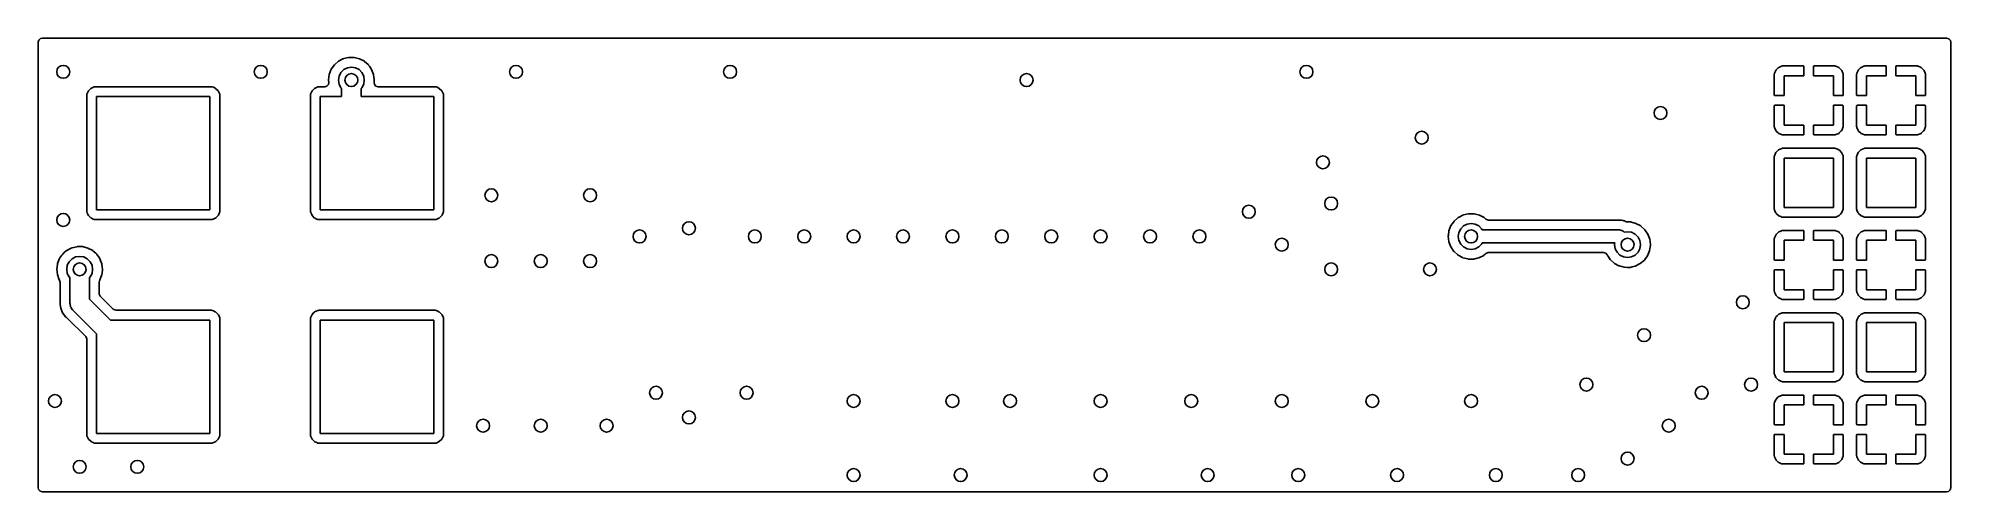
# Model space of a CAD drawing. Extents: x 0.02 to 2.34, y 0.02 to 0.57.
import ezdxf

# ---------------------------------------------------------------- set-up
doc = ezdxf.new("R2010")
doc.units = 0
doc.header["$MEASUREMENT"] = 0
doc.layers.add('BLACK', color=7, linetype='CONTINUOUS')

msp = doc.modelspace()

# ---------------------------------------------------------------- linework, layer by layer
at = {"layer": 'BLACK', "linetype": 'CONTINUOUS'}
for p, q in [((0.0197, 0.5659), (0.0205, 0.5686)), ((0.0197, 0.0247), (0.0197, 0.5659)), ((0.0205, 0.5686), (0.0226, 0.5704)), ((0.0226, 0.5704), (0.0247, 0.5708)), ((0.0247, 0.5708), (2.3375, 0.5708)), ((2.3375, 0.5708), (2.3402, 0.5701)), ((2.3402, 0.5701), (2.342, 0.5679)), ((2.342, 0.5679), (2.3425, 0.5659)), ((2.3425, 0.5659), (2.3425, 0.0247)), ((0.3794, 0.5386), (0.3755, 0.5331)), ((0.3844, 0.543), (0.3794, 0.5386)), ((0.3898, 0.5458), (0.3844, 0.543)), ((0.3901, 0.5459), (0.3898, 0.5458)), ((0.3903, 0.546), (0.3901, 0.5459)), ((0.3901, 0.5459), (0.3901, 0.5459)), ((0.3909, 0.5462), (0.3903, 0.546)), ((0.3907, 0.5327), (0.3951, 0.535)), ((0.3965, 0.5475), (0.3909, 0.5462)), ((0.3951, 0.535), (0.4, 0.5357)), ((0.3968, 0.5476), (0.3965, 0.5475)), ((0.3965, 0.5475), (0.3965, 0.5475)), ((0.4001, 0.5476), (0.3968, 0.5476)), ((0.4, 0.5357), (0.4049, 0.535)), ((0.4032, 0.5476), (0.4001, 0.5476)), ((0.4035, 0.5476), (0.4032, 0.5476)), ((0.4032, 0.5476), (0.4032, 0.5476)), ((0.41, 0.5459), (0.4035, 0.5476)), ((0.4049, 0.535), (0.4093, 0.5327)), ((0.4159, 0.5428), (0.41, 0.5459)), ((0.4161, 0.5426), (0.4159, 0.5428)), ((0.4204, 0.5388), (0.4161, 0.5426)), ((0.4161, 0.5426), (0.4161, 0.5426)), ((0.4208, 0.5384), (0.4204, 0.5388)), ((0.421, 0.5381), (0.4208, 0.5384)), ((0.4219, 0.5368), (0.421, 0.5381)), ((0.421, 0.5381), (0.421, 0.5381)), ((0.4246, 0.5329), (0.4219, 0.5368)), ((2.1329, 0.5349), (2.1304, 0.5324)), ((2.1336, 0.5354), (2.1329, 0.5349)), ((2.1369, 0.5368), (2.1336, 0.5354)), ((2.1376, 0.537), (2.1369, 0.5368)), ((2.1381, 0.5371), (2.1376, 0.537)), ((2.1384, 0.5371), (2.1381, 0.5371)), ((2.1636, 0.5371), (2.1384, 0.5371)), ((2.1639, 0.537), (2.1636, 0.5371)), ((2.1641, 0.5364), (2.1639, 0.537)), ((2.1639, 0.537), (2.1639, 0.537)), ((2.1641, 0.5253), (2.1641, 0.5364)), ((2.176, 0.5369), (2.1759, 0.5366)), ((2.1759, 0.5366), (2.1759, 0.5253)), ((2.1766, 0.5371), (2.176, 0.5369)), ((2.176, 0.5369), (2.176, 0.5369)), ((2.2016, 0.5371), (2.1766, 0.5371)), ((2.2019, 0.5371), (2.2016, 0.5371)), ((2.2024, 0.537), (2.2019, 0.5371)), ((2.2031, 0.5368), (2.2024, 0.537)), ((2.2064, 0.5354), (2.2031, 0.5368)), ((2.2071, 0.5349), (2.2064, 0.5354)), ((2.2096, 0.5324), (2.2071, 0.5349)), ((2.2329, 0.5349), (2.2304, 0.5324)), ((2.2336, 0.5354), (2.2329, 0.5349)), ((2.2369, 0.5368), (2.2336, 0.5354)), ((2.2376, 0.537), (2.2369, 0.5368)), ((2.2381, 0.5371), (2.2376, 0.537)), ((2.2384, 0.5371), (2.2381, 0.5371)), ((2.2636, 0.5371), (2.2384, 0.5371)), ((2.2639, 0.537), (2.2636, 0.5371)), ((2.2641, 0.5364), (2.2639, 0.537)), ((2.2639, 0.537), (2.2639, 0.537)), ((2.2641, 0.5253), (2.2641, 0.5364)), ((2.276, 0.5369), (2.2759, 0.5366)), ((2.2759, 0.5366), (2.2759, 0.5253)), ((2.2766, 0.5371), (2.276, 0.5369)), ((2.276, 0.5369), (2.276, 0.5369)), ((2.3016, 0.5371), (2.2766, 0.5371)), ((2.3019, 0.5371), (2.3016, 0.5371)), ((2.3024, 0.537), (2.3019, 0.5371)), ((2.3031, 0.5368), (2.3024, 0.537)), ((2.3064, 0.5354), (2.3031, 0.5368)), ((2.3071, 0.5349), (2.3064, 0.5354)), ((2.3096, 0.5324), (2.3071, 0.5349)), ((0.0878, 0.5117), (0.0837, 0.5099)), ((0.0884, 0.5118), (0.0878, 0.5117)), ((0.0886, 0.5118), (0.0884, 0.5118)), ((0.0888, 0.5118), (0.0886, 0.5118)), ((0.0886, 0.5118), (0.0886, 0.5118)), ((0.2301, 0.5118), (0.0888, 0.5118)), ((0.2311, 0.5117), (0.2301, 0.5118)), ((0.2324, 0.5112), (0.2311, 0.5117)), ((0.2347, 0.5101), (0.2324, 0.5112)), ((0.3594, 0.5117), (0.3554, 0.5099)), ((0.36, 0.5118), (0.3594, 0.5117)), ((0.3603, 0.5118), (0.36, 0.5118)), ((0.3604, 0.5118), (0.3603, 0.5118)), ((0.3603, 0.5118), (0.3603, 0.5118)), ((0.3676, 0.5118), (0.3604, 0.5118)), ((0.3702, 0.5125), (0.3676, 0.5118)), ((0.3721, 0.5146), (0.3702, 0.5125)), ((0.3725, 0.5173), (0.3721, 0.5146)), ((0.3731, 0.5269), (0.3722, 0.5203)), ((0.3722, 0.5203), (0.3723, 0.5193)), ((0.3723, 0.5193), (0.3725, 0.5173)), ((0.3755, 0.5331), (0.3731, 0.5269)), ((0.3843, 0.52), (0.385, 0.5249)), ((0.385, 0.5151), (0.3843, 0.52)), ((0.385, 0.5249), (0.3873, 0.5293)), ((0.3873, 0.5107), (0.385, 0.5151)), ((0.3873, 0.5293), (0.3907, 0.5327)), ((0.4093, 0.5327), (0.4127, 0.5293)), ((0.4127, 0.5293), (0.415, 0.5249)), ((0.415, 0.5151), (0.4127, 0.5107)), ((0.415, 0.5249), (0.4157, 0.52)), ((0.4157, 0.52), (0.415, 0.5151)), ((0.427, 0.5266), (0.4246, 0.5329)), ((0.427, 0.5263), (0.427, 0.5266)), ((0.4277, 0.5206), (0.427, 0.5263)), ((0.4275, 0.5175), (0.4278, 0.5193)), ((0.4279, 0.5147), (0.4275, 0.5175)), ((0.4278, 0.52), (0.4277, 0.5206)), ((0.4278, 0.5194), (0.4278, 0.52)), ((0.4278, 0.5193), (0.4278, 0.5194)), ((0.4278, 0.5193), (0.4278, 0.5193)), ((0.4297, 0.5126), (0.4279, 0.5147)), ((0.4324, 0.5118), (0.4297, 0.5126)), ((0.5018, 0.5118), (0.4324, 0.5118)), ((0.5028, 0.5117), (0.5018, 0.5118)), ((0.504, 0.5112), (0.5028, 0.5117)), ((0.5064, 0.5101), (0.504, 0.5112)), ((2.1283, 0.5277), (2.1282, 0.5272)), ((2.1282, 0.5272), (2.1282, 0.5269)), ((2.1282, 0.5269), (2.1282, 0.5019)), ((2.1285, 0.5284), (2.1283, 0.5277)), ((2.1299, 0.5316), (2.1285, 0.5284)), ((2.1304, 0.5324), (2.1299, 0.5316)), ((2.14, 0.5012), (2.14, 0.5253)), ((2.14, 0.5253), (2.1641, 0.5253)), ((2.1759, 0.5253), (2.2, 0.5253)), ((2.2, 0.5253), (2.2, 0.5012)), ((2.2101, 0.5317), (2.2096, 0.5324)), ((2.2115, 0.5284), (2.2101, 0.5317)), ((2.2117, 0.5277), (2.2115, 0.5284)), ((2.2118, 0.5272), (2.2117, 0.5277)), ((2.2118, 0.5269), (2.2118, 0.5272)), ((2.2118, 0.5017), (2.2118, 0.5269)), ((2.2283, 0.5277), (2.2282, 0.5272)), ((2.2282, 0.5272), (2.2282, 0.5269)), ((2.2282, 0.5269), (2.2282, 0.5019)), ((2.2285, 0.5284), (2.2283, 0.5277)), ((2.2299, 0.5316), (2.2285, 0.5284)), ((2.2304, 0.5324), (2.2299, 0.5316)), ((2.24, 0.5012), (2.24, 0.5253)), ((2.24, 0.5253), (2.2641, 0.5253)), ((2.2759, 0.5253), (2.3, 0.5253)), ((2.3, 0.5253), (2.3, 0.5012)), ((2.3101, 0.5317), (2.3096, 0.5324)), ((2.3115, 0.5284), (2.3101, 0.5317)), ((2.3117, 0.5277), (2.3115, 0.5284)), ((2.3118, 0.5272), (2.3117, 0.5277)), ((2.3118, 0.5269), (2.3118, 0.5272)), ((2.3118, 0.5017), (2.3118, 0.5269)), ((0.0788, 0.5028), (0.0787, 0.5018)), ((0.0787, 0.5018), (0.0787, 0.3604)), ((0.0806, 0.5068), (0.0788, 0.5028)), ((0.0837, 0.5099), (0.0806, 0.5068)), ((0.0906, 0.3622), (0.0906, 0.5)), ((0.0906, 0.5), (0.2283, 0.5)), ((0.2283, 0.5), (0.2283, 0.3622)), ((0.2351, 0.5099), (0.2347, 0.5101)), ((0.2347, 0.5101), (0.2347, 0.5101)), ((0.2383, 0.5068), (0.2351, 0.5099)), ((0.2401, 0.5028), (0.2383, 0.5068)), ((0.2402, 0.5018), (0.2401, 0.5028)), ((0.2402, 0.3604), (0.2402, 0.5018)), ((0.3505, 0.5028), (0.3504, 0.5018)), ((0.3504, 0.5018), (0.3504, 0.3604)), ((0.3523, 0.5068), (0.3505, 0.5028)), ((0.3554, 0.5099), (0.3523, 0.5068)), ((0.3622, 0.3622), (0.3622, 0.5)), ((0.3622, 0.5), (0.3882, 0.5)), ((0.3882, 0.5098), (0.3873, 0.5107)), ((0.3882, 0.5), (0.3882, 0.5098)), ((0.4127, 0.5107), (0.4118, 0.5098)), ((0.4118, 0.5098), (0.4118, 0.5)), ((0.4118, 0.5), (0.5, 0.5)), ((0.5, 0.5), (0.5, 0.3622)), ((0.5068, 0.5099), (0.5064, 0.5101)), ((0.5064, 0.5101), (0.5064, 0.5101)), ((0.5099, 0.5068), (0.5068, 0.5099)), ((0.5117, 0.5028), (0.5099, 0.5068)), ((0.5118, 0.5019), (0.5117, 0.5028)), ((0.5118, 0.5018), (0.5118, 0.5019)), ((0.5118, 0.3604), (0.5118, 0.5018)), ((2.1282, 0.5019), (2.1284, 0.5013)), ((2.1283, 0.4892), (2.1282, 0.4891)), ((2.1282, 0.4891), (2.1282, 0.4888)), ((2.1282, 0.4888), (2.1282, 0.4637)), ((2.1289, 0.4894), (2.1283, 0.4892)), ((2.1284, 0.5013), (2.1284, 0.5012)), ((2.1284, 0.5012), (2.1287, 0.5012)), ((2.1287, 0.5012), (2.14, 0.5012)), ((2.14, 0.4894), (2.1289, 0.4894)), ((2.14, 0.4653), (2.14, 0.4894)), ((2.2, 0.5012), (2.2111, 0.5012)), ((2.2113, 0.4894), (2.2, 0.4894)), ((2.2, 0.4894), (2.2, 0.4653)), ((2.2111, 0.5012), (2.2117, 0.5014)), ((2.2116, 0.4893), (2.2113, 0.4894)), ((2.2118, 0.4887), (2.2116, 0.4893)), ((2.2116, 0.4893), (2.2116, 0.4893)), ((2.2117, 0.5014), (2.2118, 0.5017)), ((2.2117, 0.5014), (2.2117, 0.5014)), ((2.2118, 0.4637), (2.2118, 0.4887)), ((2.2282, 0.5019), (2.2284, 0.5013)), ((2.2283, 0.4891), (2.2282, 0.4888)), ((2.2282, 0.4888), (2.2282, 0.4637)), ((2.2289, 0.4894), (2.2283, 0.4892)), ((2.2283, 0.4892), (2.2283, 0.4891)), ((2.2284, 0.5013), (2.2284, 0.5012)), ((2.2284, 0.5012), (2.2287, 0.5012)), ((2.2287, 0.5012), (2.24, 0.5012)), ((2.24, 0.4894), (2.2289, 0.4894)), ((2.24, 0.4653), (2.24, 0.4894)), ((2.3, 0.5012), (2.3111, 0.5012)), ((2.3113, 0.4894), (2.3, 0.4894)), ((2.3, 0.4894), (2.3, 0.4653)), ((2.3111, 0.5012), (2.3117, 0.5014)), ((2.3116, 0.4893), (2.3113, 0.4894)), ((2.3118, 0.4887), (2.3116, 0.4893)), ((2.3116, 0.4893), (2.3116, 0.4893)), ((2.3117, 0.5014), (2.3118, 0.5017)), ((2.3117, 0.5014), (2.3117, 0.5014)), ((2.3118, 0.4637), (2.3118, 0.4887)), ((2.1641, 0.4653), (2.14, 0.4653)), ((2.1641, 0.454), (2.1641, 0.4653)), ((2.2, 0.4653), (2.1759, 0.4653)), ((2.1759, 0.4653), (2.1759, 0.4542)), ((2.2641, 0.4653), (2.24, 0.4653)), ((2.2641, 0.454), (2.2641, 0.4653)), ((2.3, 0.4653), (2.2759, 0.4653)), ((2.2759, 0.4653), (2.2759, 0.4542)), ((2.1282, 0.4637), (2.1282, 0.4634)), ((2.1282, 0.4634), (2.1283, 0.4629)), ((2.1283, 0.4629), (2.1285, 0.4622)), ((2.1285, 0.4622), (2.1299, 0.4589)), ((2.1299, 0.4589), (2.1304, 0.4581)), ((2.1304, 0.4581), (2.1329, 0.4557)), ((2.1329, 0.4557), (2.1336, 0.4552)), ((2.1336, 0.4552), (2.1369, 0.4537)), ((2.1369, 0.4537), (2.1376, 0.4535)), ((2.1376, 0.4535), (2.1381, 0.4535)), ((2.1381, 0.4535), (2.1384, 0.4535)), ((2.1384, 0.4535), (2.1634, 0.4535)), ((2.1634, 0.4535), (2.164, 0.4536)), ((2.164, 0.4537), (2.1641, 0.454)), ((2.164, 0.4536), (2.164, 0.4537)), ((2.1759, 0.4542), (2.1761, 0.4536)), ((2.1761, 0.4536), (2.1761, 0.4535)), ((2.1761, 0.4535), (2.1764, 0.4535)), ((2.1764, 0.4535), (2.2016, 0.4535)), ((2.2016, 0.4535), (2.2019, 0.4535)), ((2.2019, 0.4535), (2.2024, 0.4535)), ((2.2024, 0.4535), (2.2031, 0.4537)), ((2.2031, 0.4537), (2.2064, 0.4552)), ((2.2064, 0.4552), (2.2071, 0.4557)), ((2.2071, 0.4557), (2.2096, 0.4582)), ((2.2096, 0.4582), (2.2101, 0.4589)), ((2.2101, 0.4589), (2.2115, 0.4622)), ((2.2115, 0.4622), (2.2117, 0.4629)), ((2.2117, 0.4629), (2.2118, 0.4634)), ((2.2118, 0.4634), (2.2118, 0.4637)), ((2.2282, 0.4637), (2.2282, 0.4634)), ((2.2282, 0.4634), (2.2283, 0.4629)), ((2.2283, 0.4629), (2.2285, 0.4622)), ((2.2285, 0.4622), (2.2299, 0.4589)), ((2.2299, 0.4589), (2.2304, 0.4581)), ((2.2304, 0.4581), (2.2329, 0.4557)), ((2.2329, 0.4557), (2.2336, 0.4552)), ((2.2336, 0.4552), (2.2369, 0.4537)), ((2.2369, 0.4537), (2.2376, 0.4535)), ((2.2376, 0.4535), (2.2381, 0.4535)), ((2.2381, 0.4535), (2.2384, 0.4535)), ((2.2384, 0.4535), (2.2634, 0.4535)), ((2.2634, 0.4535), (2.264, 0.4536)), ((2.264, 0.4537), (2.2641, 0.454)), ((2.264, 0.4536), (2.264, 0.4537)), ((2.2759, 0.4542), (2.2761, 0.4536)), ((2.2761, 0.4536), (2.2761, 0.4535)), ((2.2761, 0.4535), (2.2764, 0.4535)), ((2.2764, 0.4535), (2.3016, 0.4535)), ((2.3016, 0.4535), (2.3019, 0.4535)), ((2.3019, 0.4535), (2.3024, 0.4535)), ((2.3024, 0.4535), (2.3031, 0.4537)), ((2.3031, 0.4537), (2.3064, 0.4552)), ((2.3064, 0.4552), (2.3071, 0.4557)), ((2.3071, 0.4557), (2.3096, 0.4582)), ((2.3096, 0.4582), (2.3101, 0.4589)), ((2.3101, 0.4589), (2.3115, 0.4622)), ((2.3115, 0.4622), (2.3117, 0.4629)), ((2.3117, 0.4629), (2.3118, 0.4634)), ((2.3118, 0.4634), (2.3118, 0.4637)), ((2.1283, 0.428), (2.1282, 0.427)), ((2.1282, 0.427), (2.1282, 0.3635)), ((2.1301, 0.4321), (2.1283, 0.428)), ((2.1332, 0.4352), (2.1301, 0.4321)), ((2.1372, 0.437), (2.1332, 0.4352)), ((2.1378, 0.4371), (2.1372, 0.437)), ((2.1381, 0.4371), (2.1378, 0.4371)), ((2.1382, 0.4371), (2.1381, 0.4371)), ((2.1381, 0.4371), (2.1381, 0.4371)), ((2.2018, 0.4371), (2.1382, 0.4371)), ((2.14, 0.3653), (2.14, 0.4253)), ((2.14, 0.4253), (2.2, 0.4253)), ((2.2, 0.4253), (2.2, 0.3653)), ((2.2028, 0.437), (2.2018, 0.4371)), ((2.204, 0.4364), (2.2028, 0.437)), ((2.2064, 0.4354), (2.204, 0.4364)), ((2.2068, 0.4352), (2.2064, 0.4354)), ((2.2064, 0.4354), (2.2064, 0.4354)), ((2.2099, 0.4321), (2.2068, 0.4352)), ((2.2117, 0.4281), (2.2099, 0.4321)), ((2.2118, 0.427), (2.2117, 0.4281)), ((2.2118, 0.3635), (2.2118, 0.427)), ((2.2283, 0.428), (2.2282, 0.427)), ((2.2282, 0.427), (2.2282, 0.3635)), ((2.2301, 0.4321), (2.2283, 0.428)), ((2.2332, 0.4352), (2.2301, 0.4321)), ((2.2372, 0.437), (2.2332, 0.4352)), ((2.2378, 0.4371), (2.2372, 0.437)), ((2.2381, 0.4371), (2.2378, 0.4371)), ((2.2382, 0.4371), (2.2381, 0.4371)), ((2.2381, 0.4371), (2.2381, 0.4371)), ((2.3018, 0.4371), (2.2382, 0.4371)), ((2.24, 0.3653), (2.24, 0.4253)), ((2.24, 0.4253), (2.3, 0.4253)), ((2.3, 0.4253), (2.3, 0.3653)), ((2.3028, 0.437), (2.3018, 0.4371)), ((2.304, 0.4364), (2.3028, 0.437)), ((2.3064, 0.4354), (2.304, 0.4364)), ((2.3068, 0.4352), (2.3064, 0.4354)), ((2.3064, 0.4354), (2.3064, 0.4354)), ((2.3099, 0.4321), (2.3068, 0.4352)), ((2.3117, 0.4281), (2.3099, 0.4321)), ((2.3118, 0.427), (2.3117, 0.4281)), ((2.3118, 0.3635), (2.3118, 0.427)), ((0.0787, 0.3604), (0.0788, 0.3594)), ((0.0788, 0.3594), (0.079, 0.3591)), ((0.079, 0.3591), (0.079, 0.3591)), ((0.079, 0.3591), (0.0797, 0.3575)), ((0.0797, 0.3575), (0.0806, 0.3554)), ((0.0806, 0.3554), (0.0838, 0.3523)), ((0.0838, 0.3523), (0.0842, 0.3521)), ((0.0842, 0.3521), (0.0842, 0.3521)), ((0.0842, 0.3521), (0.0865, 0.3511)), ((0.0865, 0.3511), (0.0878, 0.3505)), ((0.0878, 0.3505), (0.0888, 0.3504)), ((0.0888, 0.3504), (0.2301, 0.3504)), ((0.2283, 0.3622), (0.0906, 0.3622)), ((0.2301, 0.3504), (0.2303, 0.3504)), ((0.2303, 0.3504), (0.2303, 0.3504)), ((0.2303, 0.3504), (0.2305, 0.3504)), ((0.2305, 0.3504), (0.2311, 0.3505)), ((0.2311, 0.3505), (0.2322, 0.351)), ((0.2322, 0.351), (0.2347, 0.3521)), ((0.2347, 0.3521), (0.2352, 0.3523)), ((0.2352, 0.3523), (0.2355, 0.3526)), ((0.2355, 0.3526), (0.238, 0.3551)), ((0.238, 0.3551), (0.2383, 0.3554)), ((0.2383, 0.3554), (0.2386, 0.356)), ((0.2386, 0.356), (0.2399, 0.3591)), ((0.2399, 0.3591), (0.2401, 0.3594)), ((0.2401, 0.3594), (0.2402, 0.3604)), ((0.3504, 0.3604), (0.3505, 0.3594)), ((0.3505, 0.3594), (0.3506, 0.3591)), ((0.3506, 0.3591), (0.3506, 0.3591)), ((0.3506, 0.3591), (0.3514, 0.3575)), ((0.3514, 0.3575), (0.3523, 0.3554)), ((0.3523, 0.3554), (0.3554, 0.3523)), ((0.3554, 0.3523), (0.3558, 0.3521)), ((0.3558, 0.3521), (0.3558, 0.3521)), ((0.3558, 0.3521), (0.3582, 0.3511)), ((0.3582, 0.3511), (0.3594, 0.3505)), ((0.3594, 0.3505), (0.3604, 0.3504)), ((0.3604, 0.3504), (0.5018, 0.3504)), ((0.5, 0.3622), (0.3622, 0.3622)), ((0.5018, 0.3504), (0.5019, 0.3504)), ((0.5019, 0.3504), (0.5019, 0.3504)), ((0.5019, 0.3504), (0.5022, 0.3504)), ((0.5022, 0.3504), (0.5028, 0.3505)), ((0.5028, 0.3505), (0.5038, 0.351)), ((0.5038, 0.351), (0.5064, 0.3521)), ((0.5064, 0.3521), (0.5068, 0.3523)), ((0.5068, 0.3523), (0.5071, 0.3526)), ((0.5071, 0.3526), (0.5096, 0.3551)), ((0.5096, 0.3551), (0.5099, 0.3554)), ((0.5099, 0.3554), (0.5102, 0.356)), ((0.5102, 0.356), (0.5116, 0.3591)), ((0.5116, 0.3591), (0.5117, 0.3594)), ((0.5117, 0.3594), (0.5118, 0.3604)), ((1.7393, 0.3486), (1.7389, 0.3479)), ((1.7434, 0.3521), (1.7393, 0.3486)), ((1.7442, 0.3528), (1.7434, 0.3521)), ((1.7444, 0.353), (1.7442, 0.3528)), ((1.7442, 0.3528), (1.7442, 0.3528)), ((1.7453, 0.3535), (1.7444, 0.353)), ((1.7501, 0.3559), (1.7453, 0.3535)), ((1.7503, 0.356), (1.7501, 0.3559)), ((1.7501, 0.3559), (1.7501, 0.3559)), ((1.7509, 0.3562), (1.7503, 0.356)), ((1.7565, 0.3575), (1.7509, 0.3562)), ((1.7568, 0.3576), (1.7565, 0.3575)), ((1.7565, 0.3575), (1.7565, 0.3575)), ((1.7601, 0.3576), (1.7568, 0.3576)), ((1.7632, 0.3576), (1.7601, 0.3576)), ((1.7635, 0.3576), (1.7632, 0.3576)), ((1.7632, 0.3576), (1.7632, 0.3576)), ((1.77, 0.3559), (1.7635, 0.3576)), ((1.7759, 0.3528), (1.77, 0.3559)), ((1.7779, 0.351), (1.7759, 0.3528)), ((1.7786, 0.3505), (1.7779, 0.351)), ((1.7812, 0.3497), (1.7786, 0.3505)), ((1.9374, 0.3497), (1.7812, 0.3497)), ((1.938, 0.3498), (1.9374, 0.3497)), ((1.9383, 0.3498), (1.938, 0.3498)), ((1.938, 0.3498), (1.938, 0.3498)), ((1.9386, 0.3499), (1.9383, 0.3498)), ((1.94, 0.3498), (1.9386, 0.3499)), ((1.9406, 0.3497), (1.94, 0.3498)), ((1.9409, 0.3497), (1.9406, 0.3497)), ((1.9415, 0.3497), (1.9409, 0.3497)), ((1.9421, 0.3496), (1.9415, 0.3497)), ((1.9425, 0.3496), (1.9421, 0.3496)), ((1.9443, 0.3494), (1.9425, 0.3496)), ((1.9446, 0.3493), (1.9443, 0.3494)), ((1.9447, 0.3493), (1.9446, 0.3493)), ((1.9453, 0.3491), (1.9447, 0.3493)), ((1.9455, 0.3491), (1.9453, 0.3491)), ((1.9458, 0.349), (1.9455, 0.3491)), ((1.9461, 0.3489), (1.9458, 0.349)), ((1.9475, 0.3483), (1.9461, 0.3489)), ((1.9461, 0.3489), (1.9461, 0.3489)), ((2.1282, 0.3635), (2.1283, 0.3625)), ((2.1283, 0.3625), (2.1284, 0.3621)), ((2.1284, 0.3621), (2.1284, 0.3621)), ((2.1284, 0.3621), (2.1298, 0.3591)), ((2.1298, 0.3591), (2.1301, 0.3585)), ((2.1301, 0.3585), (2.1304, 0.3581)), ((2.1304, 0.3581), (2.1304, 0.3581)), ((2.1304, 0.3581), (2.131, 0.3576)), ((2.131, 0.3576), (2.1332, 0.3553)), ((2.1332, 0.3553), (2.1336, 0.3552)), ((2.1336, 0.3552), (2.1336, 0.3552)), ((2.1336, 0.3552), (2.136, 0.3541)), ((2.136, 0.3541), (2.1372, 0.3536)), ((2.1372, 0.3536), (2.1382, 0.3534)), ((2.1382, 0.3534), (2.2018, 0.3534)), ((2.2, 0.3653), (2.14, 0.3653)), ((2.2018, 0.3534), (2.2019, 0.3535)), ((2.2019, 0.3535), (2.2019, 0.3535)), ((2.2019, 0.3535), (2.2022, 0.3535)), ((2.2022, 0.3535), (2.2028, 0.3536)), ((2.2028, 0.3536), (2.2068, 0.3554)), ((2.2068, 0.3554), (2.2073, 0.3558)), ((2.2073, 0.3558), (2.2084, 0.3569)), ((2.2084, 0.3569), (2.2099, 0.3585)), ((2.2099, 0.3585), (2.2102, 0.3591)), ((2.2102, 0.3591), (2.2116, 0.3622)), ((2.2116, 0.3622), (2.2117, 0.3625)), ((2.2117, 0.3625), (2.2118, 0.3635)), ((2.2282, 0.3635), (2.2283, 0.3625)), ((2.2283, 0.3625), (2.2284, 0.3621)), ((2.2284, 0.3621), (2.2284, 0.3621)), ((2.2284, 0.3621), (2.2298, 0.3591)), ((2.2298, 0.3591), (2.2301, 0.3585)), ((2.2301, 0.3585), (2.2304, 0.3581)), ((2.2304, 0.3581), (2.2304, 0.3581)), ((2.2304, 0.3581), (2.231, 0.3576)), ((2.231, 0.3576), (2.2332, 0.3553)), ((2.2332, 0.3553), (2.2336, 0.3552)), ((2.2336, 0.3552), (2.2336, 0.3552)), ((2.2336, 0.3552), (2.236, 0.3541)), ((2.236, 0.3541), (2.2372, 0.3536)), ((2.2372, 0.3536), (2.2382, 0.3534)), ((2.2382, 0.3534), (2.3018, 0.3534)), ((2.3, 0.3653), (2.24, 0.3653)), ((2.3018, 0.3534), (2.3019, 0.3535)), ((2.3019, 0.3535), (2.3019, 0.3535)), ((2.3019, 0.3535), (2.3022, 0.3535)), ((2.3022, 0.3535), (2.3028, 0.3536)), ((2.3028, 0.3536), (2.3068, 0.3554)), ((2.3068, 0.3554), (2.3073, 0.3558)), ((2.3073, 0.3558), (2.3084, 0.3569)), ((2.3084, 0.3569), (2.3099, 0.3585)), ((2.3099, 0.3585), (2.3102, 0.3591)), ((2.3102, 0.3591), (2.3116, 0.3622)), ((2.3116, 0.3622), (2.3117, 0.3625)), ((2.3117, 0.3625), (2.3118, 0.3635)), ((1.7324, 0.3316), (1.7322, 0.3303)), ((1.7322, 0.3303), (1.7329, 0.3237)), ((1.733, 0.3366), (1.7324, 0.3316)), ((1.7331, 0.3369), (1.733, 0.3366)), ((1.733, 0.3366), (1.733, 0.3366)), ((1.7355, 0.3431), (1.7331, 0.3369)), ((1.7375, 0.3459), (1.7355, 0.3431)), ((1.7389, 0.3479), (1.7375, 0.3459)), ((1.7443, 0.33), (1.745, 0.3349)), ((1.745, 0.3251), (1.7443, 0.33)), ((1.745, 0.3349), (1.7473, 0.3393)), ((1.7473, 0.3393), (1.7507, 0.3427)), ((1.7507, 0.3427), (1.7551, 0.345)), ((1.7551, 0.345), (1.76, 0.3457)), ((1.76, 0.3457), (1.7649, 0.345)), ((1.7649, 0.345), (1.7693, 0.3427)), ((1.7693, 0.3427), (1.7727, 0.3393)), ((1.7727, 0.3393), (1.7734, 0.3379)), ((1.7734, 0.3379), (1.94, 0.3379)), ((1.94, 0.3379), (1.9413, 0.3376)), ((1.9413, 0.3376), (1.9426, 0.3374)), ((1.9426, 0.3374), (1.943, 0.3372)), ((1.943, 0.3372), (1.9434, 0.3371)), ((1.9434, 0.3371), (1.9445, 0.3363)), ((1.9445, 0.3363), (1.9456, 0.3356)), ((1.9456, 0.3356), (1.946, 0.3351)), ((1.946, 0.3351), (1.95, 0.3357)), ((1.9478, 0.3481), (1.9475, 0.3483)), ((1.9484, 0.3479), (1.9478, 0.3481)), ((1.9501, 0.3476), (1.9484, 0.3479)), ((1.95, 0.3357), (1.9549, 0.335)), ((1.9516, 0.3476), (1.9501, 0.3476)), ((1.9532, 0.3476), (1.9516, 0.3476)), ((1.9535, 0.3476), (1.9532, 0.3476)), ((1.9532, 0.3476), (1.9532, 0.3476)), ((1.96, 0.3459), (1.9535, 0.3476)), ((1.9549, 0.335), (1.9593, 0.3327)), ((1.9593, 0.3327), (1.9627, 0.3293)), ((1.9659, 0.3428), (1.96, 0.3459)), ((1.9627, 0.3293), (1.965, 0.3249)), ((1.9661, 0.3426), (1.9659, 0.3428)), ((1.9706, 0.3386), (1.9661, 0.3426)), ((1.9661, 0.3426), (1.9661, 0.3426)), ((1.9708, 0.3384), (1.9706, 0.3386)), ((1.971, 0.3381), (1.9708, 0.3384)), ((1.9719, 0.3368), (1.971, 0.3381)), ((1.971, 0.3381), (1.971, 0.3381)), ((1.9746, 0.3329), (1.9719, 0.3368)), ((1.977, 0.3266), (1.9746, 0.3329)), ((1.9778, 0.32), (1.977, 0.3266)), ((2.1283, 0.3277), (2.1282, 0.3272)), ((2.1282, 0.3272), (2.1282, 0.3269)), ((2.1282, 0.3269), (2.1282, 0.3019)), ((2.1285, 0.3284), (2.1283, 0.3277)), ((2.1299, 0.3316), (2.1285, 0.3284)), ((2.1304, 0.3324), (2.1299, 0.3316)), ((2.1329, 0.3349), (2.1304, 0.3324)), ((2.1336, 0.3354), (2.1329, 0.3349)), ((2.1369, 0.3368), (2.1336, 0.3354)), ((2.1376, 0.337), (2.1369, 0.3368)), ((2.1381, 0.3371), (2.1376, 0.337)), ((2.1384, 0.3371), (2.1381, 0.3371)), ((2.1636, 0.3371), (2.1384, 0.3371)), ((2.14, 0.3012), (2.14, 0.3253)), ((2.14, 0.3253), (2.1641, 0.3253)), ((2.1639, 0.337), (2.1636, 0.3371)), ((2.1641, 0.3364), (2.1639, 0.337)), ((2.1639, 0.337), (2.1639, 0.337)), ((2.1641, 0.3253), (2.1641, 0.3364)), ((2.176, 0.3369), (2.1759, 0.3366)), ((2.1759, 0.3366), (2.1759, 0.3253)), ((2.1759, 0.3253), (2.2, 0.3253)), ((2.1766, 0.3371), (2.176, 0.3369)), ((2.176, 0.3369), (2.176, 0.3369)), ((2.2016, 0.3371), (2.1766, 0.3371)), ((2.2, 0.3253), (2.2, 0.3012)), ((2.2019, 0.3371), (2.2016, 0.3371)), ((2.2024, 0.337), (2.2019, 0.3371)), ((2.2031, 0.3368), (2.2024, 0.337)), ((2.2064, 0.3354), (2.2031, 0.3368)), ((2.2071, 0.3349), (2.2064, 0.3354)), ((2.2096, 0.3324), (2.2071, 0.3349)), ((2.2101, 0.3317), (2.2096, 0.3324)), ((2.2115, 0.3284), (2.2101, 0.3317)), ((2.2117, 0.3277), (2.2115, 0.3284)), ((2.2118, 0.3272), (2.2117, 0.3277)), ((2.2118, 0.3269), (2.2118, 0.3272)), ((2.2118, 0.3017), (2.2118, 0.3269)), ((2.2283, 0.3277), (2.2282, 0.3272)), ((2.2282, 0.3272), (2.2282, 0.3269)), ((2.2282, 0.3269), (2.2282, 0.3019)), ((2.2285, 0.3284), (2.2283, 0.3277)), ((2.2299, 0.3316), (2.2285, 0.3284)), ((2.2304, 0.3324), (2.2299, 0.3316)), ((2.2329, 0.3349), (2.2304, 0.3324)), ((2.2336, 0.3354), (2.2329, 0.3349)), ((2.2369, 0.3368), (2.2336, 0.3354)), ((2.2376, 0.337), (2.2369, 0.3368)), ((2.2381, 0.3371), (2.2376, 0.337)), ((2.2384, 0.3371), (2.2381, 0.3371)), ((2.2636, 0.3371), (2.2384, 0.3371)), ((2.24, 0.3012), (2.24, 0.3253)), ((2.24, 0.3253), (2.2641, 0.3253)), ((2.2639, 0.337), (2.2636, 0.3371)), ((2.2641, 0.3364), (2.2639, 0.337)), ((2.2639, 0.337), (2.2639, 0.337)), ((2.2641, 0.3253), (2.2641, 0.3364)), ((2.276, 0.3369), (2.2759, 0.3366)), ((2.2759, 0.3366), (2.2759, 0.3253)), ((2.2759, 0.3253), (2.3, 0.3253)), ((2.2766, 0.3371), (2.276, 0.3369)), ((2.276, 0.3369), (2.276, 0.3369)), ((2.3016, 0.3371), (2.2766, 0.3371)), ((2.3, 0.3253), (2.3, 0.3012)), ((2.3019, 0.3371), (2.3016, 0.3371)), ((2.3024, 0.337), (2.3019, 0.3371)), ((2.3031, 0.3368), (2.3024, 0.337)), ((2.3064, 0.3354), (2.3031, 0.3368)), ((2.3071, 0.3349), (2.3064, 0.3354)), ((2.3096, 0.3324), (2.3071, 0.3349)), ((2.3101, 0.3317), (2.3096, 0.3324)), ((2.3115, 0.3284), (2.3101, 0.3317)), ((2.3117, 0.3277), (2.3115, 0.3284)), ((2.3118, 0.3272), (2.3117, 0.3277)), ((2.3118, 0.3269), (2.3118, 0.3272)), ((2.3118, 0.3017), (2.3118, 0.3269)), ((0.0455, 0.3031), (0.0431, 0.2969)), ((0.046, 0.3039), (0.0455, 0.3031)), ((0.0483, 0.3071), (0.046, 0.3039)), ((0.0494, 0.3086), (0.0483, 0.3071)), ((0.0513, 0.3103), (0.0494, 0.3086)), ((0.0542, 0.3128), (0.0513, 0.3103)), ((0.0544, 0.313), (0.0542, 0.3128)), ((0.0542, 0.3128), (0.0542, 0.3128)), ((0.0598, 0.3158), (0.0544, 0.313)), ((0.0573, 0.2993), (0.0607, 0.3027)), ((0.0601, 0.3159), (0.0598, 0.3158)), ((0.0603, 0.316), (0.0601, 0.3159)), ((0.0601, 0.3159), (0.0601, 0.3159)), ((0.0609, 0.3162), (0.0603, 0.316)), ((0.0607, 0.3027), (0.0651, 0.305)), ((0.0665, 0.3175), (0.0609, 0.3162)), ((0.0651, 0.305), (0.07, 0.3057)), ((0.0668, 0.3176), (0.0665, 0.3175)), ((0.0665, 0.3175), (0.0665, 0.3175)), ((0.0701, 0.3176), (0.0668, 0.3176)), ((0.07, 0.3057), (0.0749, 0.305)), ((0.0732, 0.3176), (0.0701, 0.3176)), ((0.0735, 0.3176), (0.0732, 0.3176)), ((0.0732, 0.3176), (0.0732, 0.3176)), ((0.08, 0.3159), (0.0735, 0.3176)), ((0.0749, 0.305), (0.0793, 0.3027)), ((0.0793, 0.3027), (0.0827, 0.2993)), ((0.0859, 0.3128), (0.08, 0.3159)), ((0.0861, 0.3126), (0.0859, 0.3128)), ((0.0896, 0.3095), (0.0861, 0.3126)), ((0.0861, 0.3126), (0.0861, 0.3126)), ((0.0908, 0.3084), (0.0896, 0.3095)), ((0.091, 0.3081), (0.0908, 0.3084)), ((0.094, 0.3038), (0.091, 0.3081)), ((0.091, 0.3081), (0.091, 0.3081)), ((0.0946, 0.3029), (0.094, 0.3038)), ((0.097, 0.2966), (0.0946, 0.3029)), ((1.7329, 0.3237), (1.7331, 0.3234)), ((1.7331, 0.3234), (1.7346, 0.3193)), ((1.7346, 0.3193), (1.7352, 0.3174)), ((1.7352, 0.3174), (1.739, 0.3118)), ((1.739, 0.3118), (1.7392, 0.3116)), ((1.7392, 0.3116), (1.7392, 0.3116)), ((1.7392, 0.3116), (1.7437, 0.3076)), ((1.7437, 0.3076), (1.7437, 0.3076)), ((1.7437, 0.3076), (1.7439, 0.3074)), ((1.7439, 0.3074), (1.7442, 0.3072)), ((1.7442, 0.3072), (1.7442, 0.3072)), ((1.7442, 0.3072), (1.7495, 0.3043)), ((1.7473, 0.3207), (1.745, 0.3251)), ((1.7507, 0.3173), (1.7473, 0.3207)), ((1.7495, 0.3043), (1.7495, 0.3043)), ((1.7495, 0.3043), (1.7498, 0.3042)), ((1.7498, 0.3042), (1.7501, 0.3041)), ((1.7501, 0.3041), (1.7559, 0.3026)), ((1.7551, 0.315), (1.7507, 0.3173)), ((1.76, 0.3143), (1.7551, 0.315)), ((1.7559, 0.3026), (1.7559, 0.3026)), ((1.7559, 0.3026), (1.7562, 0.3025)), ((1.7562, 0.3025), (1.7596, 0.3024)), ((1.7596, 0.3024), (1.7626, 0.3024)), ((1.7649, 0.315), (1.76, 0.3143)), ((1.7626, 0.3024), (1.7626, 0.3024)), ((1.7626, 0.3024), (1.7629, 0.3024)), ((1.7629, 0.3024), (1.7632, 0.3024)), ((1.7632, 0.3024), (1.7673, 0.3034)), ((1.7632, 0.3024), (1.7632, 0.3024)), ((1.7693, 0.3173), (1.7649, 0.315)), ((1.7673, 0.3034), (1.7694, 0.3039)), ((1.7727, 0.3207), (1.7693, 0.3173)), ((1.7694, 0.3039), (1.7754, 0.3069)), ((1.7734, 0.3221), (1.7727, 0.3207)), ((1.9346, 0.3221), (1.7734, 0.3221)), ((1.7754, 0.3069), (1.7756, 0.3071)), ((1.7756, 0.3071), (1.7772, 0.3084)), ((1.7756, 0.3071), (1.7756, 0.3071)), ((1.7772, 0.3084), (1.778, 0.3091)), ((1.778, 0.3091), (1.7806, 0.3103)), ((1.7806, 0.3103), (1.7812, 0.3103)), ((1.7812, 0.3103), (1.9208, 0.3103)), ((1.9208, 0.3103), (1.9235, 0.3095)), ((1.9235, 0.3095), (1.9252, 0.3076)), ((1.9252, 0.3076), (1.9252, 0.3074)), ((1.9252, 0.3074), (1.9254, 0.3071)), ((1.9254, 0.3071), (1.9254, 0.3071)), ((1.9254, 0.3071), (1.9259, 0.3064)), ((1.9259, 0.3064), (1.929, 0.3018)), ((1.9343, 0.32), (1.9346, 0.3221)), ((1.935, 0.3151), (1.9343, 0.32)), ((1.9373, 0.3107), (1.935, 0.3151)), ((1.9407, 0.3073), (1.9373, 0.3107)), ((1.9451, 0.305), (1.9407, 0.3073)), ((1.95, 0.3043), (1.9451, 0.305)), ((1.9549, 0.305), (1.95, 0.3043)), ((1.9593, 0.3073), (1.9549, 0.305)), ((1.9627, 0.3107), (1.9593, 0.3073)), ((1.965, 0.3151), (1.9627, 0.3107)), ((1.965, 0.3249), (1.9658, 0.32)), ((1.9658, 0.32), (1.965, 0.3151)), ((1.9709, 0.3019), (1.9743, 0.3066)), ((1.9743, 0.3066), (1.975, 0.3083)), ((1.975, 0.3083), (1.9767, 0.3125)), ((1.9767, 0.3125), (1.9768, 0.3128)), ((1.9767, 0.3125), (1.9767, 0.3125)), ((1.9768, 0.3128), (1.9778, 0.3194)), ((1.9778, 0.3194), (1.9778, 0.32)), ((0.0425, 0.2924), (0.0422, 0.2903)), ((0.0422, 0.2903), (0.043, 0.2837)), ((0.0431, 0.2966), (0.0425, 0.2924)), ((0.043, 0.2837), (0.0452, 0.2774)), ((0.0431, 0.2969), (0.0431, 0.2966)), ((0.0431, 0.2966), (0.0431, 0.2966)), ((0.0543, 0.29), (0.055, 0.2949)), ((0.055, 0.2851), (0.0543, 0.29)), ((0.055, 0.2949), (0.0573, 0.2993)), ((0.0573, 0.2807), (0.055, 0.2851)), ((0.0582, 0.2798), (0.0573, 0.2807)), ((0.0582, 0.2489), (0.0582, 0.2798)), ((0.0827, 0.2807), (0.0818, 0.2798)), ((0.0818, 0.2798), (0.0818, 0.2538)), ((0.0827, 0.2993), (0.085, 0.2949)), ((0.085, 0.2851), (0.0827, 0.2807)), ((0.085, 0.2949), (0.0857, 0.29)), ((0.0857, 0.29), (0.085, 0.2851)), ((0.0946, 0.2771), (0.0967, 0.2825)), ((0.0967, 0.2825), (0.0968, 0.2828)), ((0.0967, 0.2825), (0.0967, 0.2825)), ((0.0968, 0.2828), (0.0977, 0.2888)), ((0.0975, 0.2924), (0.097, 0.2966)), ((0.0977, 0.2906), (0.0975, 0.2924)), ((0.0978, 0.29), (0.0977, 0.2906)), ((0.0977, 0.2888), (0.0978, 0.2893)), ((0.0978, 0.2894), (0.0978, 0.29)), ((0.0978, 0.2893), (0.0978, 0.2894)), ((0.0978, 0.2893), (0.0978, 0.2893)), ((1.929, 0.3018), (1.9292, 0.3016)), ((1.9292, 0.3016), (1.9292, 0.3016)), ((1.9292, 0.3016), (1.9337, 0.2976)), ((1.9337, 0.2976), (1.9337, 0.2976)), ((1.9337, 0.2976), (1.9339, 0.2974)), ((1.9339, 0.2974), (1.9342, 0.2972)), ((1.9342, 0.2972), (1.9342, 0.2972)), ((1.9342, 0.2972), (1.9395, 0.2943)), ((1.9395, 0.2943), (1.9395, 0.2943)), ((1.9395, 0.2943), (1.9398, 0.2942)), ((1.9398, 0.2942), (1.9401, 0.2941)), ((1.9401, 0.2941), (1.9459, 0.2926)), ((1.9459, 0.2926), (1.9459, 0.2926)), ((1.9459, 0.2926), (1.9462, 0.2925)), ((1.9462, 0.2925), (1.9496, 0.2924)), ((1.9496, 0.2924), (1.9526, 0.2924)), ((1.9526, 0.2924), (1.9526, 0.2924)), ((1.9526, 0.2924), (1.9529, 0.2924)), ((1.9529, 0.2924), (1.9532, 0.2924)), ((1.9532, 0.2924), (1.9556, 0.293)), ((1.9532, 0.2924), (1.9532, 0.2924)), ((1.9556, 0.293), (1.9594, 0.2939)), ((1.9594, 0.2939), (1.9654, 0.2969)), ((1.9654, 0.2969), (1.9705, 0.3012)), ((1.9705, 0.3012), (1.9709, 0.3019)), ((2.1282, 0.3019), (2.1284, 0.3013)), ((2.1283, 0.2892), (2.1282, 0.2891)), ((2.1282, 0.2891), (2.1282, 0.2888)), ((2.1282, 0.2888), (2.1282, 0.2637)), ((2.1289, 0.2894), (2.1283, 0.2892)), ((2.1284, 0.3013), (2.1284, 0.3012)), ((2.1284, 0.3012), (2.1287, 0.3012)), ((2.1287, 0.3012), (2.14, 0.3012)), ((2.14, 0.2894), (2.1289, 0.2894)), ((2.14, 0.2653), (2.14, 0.2894)), ((2.2, 0.3012), (2.2111, 0.3012)), ((2.2113, 0.2894), (2.2, 0.2894)), ((2.2, 0.2894), (2.2, 0.2653)), ((2.2111, 0.3012), (2.2117, 0.3014)), ((2.2116, 0.2893), (2.2113, 0.2894)), ((2.2118, 0.2887), (2.2116, 0.2893)), ((2.2116, 0.2893), (2.2116, 0.2893)), ((2.2117, 0.3014), (2.2118, 0.3017)), ((2.2117, 0.3014), (2.2117, 0.3014)), ((2.2118, 0.2637), (2.2118, 0.2887)), ((2.2282, 0.3019), (2.2284, 0.3013)), ((2.2283, 0.2891), (2.2282, 0.2888)), ((2.2282, 0.2888), (2.2282, 0.2637)), ((2.2289, 0.2894), (2.2283, 0.2892)), ((2.2283, 0.2892), (2.2283, 0.2891)), ((2.2284, 0.3013), (2.2284, 0.3012)), ((2.2284, 0.3012), (2.2287, 0.3012)), ((2.2287, 0.3012), (2.24, 0.3012)), ((2.24, 0.2894), (2.2289, 0.2894)), ((2.24, 0.2653), (2.24, 0.2894)), ((2.3, 0.3012), (2.3111, 0.3012)), ((2.3113, 0.2894), (2.3, 0.2894)), ((2.3, 0.2894), (2.3, 0.2653)), ((2.3111, 0.3012), (2.3117, 0.3014)), ((2.3116, 0.2893), (2.3113, 0.2894)), ((2.3118, 0.2887), (2.3116, 0.2893)), ((2.3116, 0.2893), (2.3116, 0.2893)), ((2.3117, 0.3014), (2.3118, 0.3017)), ((2.3117, 0.3014), (2.3117, 0.3014)), ((2.3118, 0.2637), (2.3118, 0.2887)), ((0.0452, 0.2774), (0.0455, 0.277)), ((0.0455, 0.277), (0.0464, 0.2742)), ((0.0464, 0.2742), (0.0464, 0.2508)), ((0.0936, 0.2741), (0.0942, 0.2765)), ((0.0936, 0.2607), (0.0936, 0.2741)), ((0.0938, 0.2597), (0.0936, 0.2607)), ((0.0951, 0.2572), (0.0938, 0.2597)), ((0.0942, 0.2765), (0.0943, 0.2766)), ((0.0943, 0.2766), (0.0946, 0.2771)), ((0.1107, 0.2416), (0.0951, 0.2572)), ((2.1282, 0.2637), (2.1282, 0.2634)), ((2.1282, 0.2634), (2.1283, 0.2629)), ((2.1283, 0.2629), (2.1285, 0.2622)), ((2.1285, 0.2622), (2.1299, 0.2589)), ((2.1299, 0.2589), (2.1304, 0.2581)), ((2.1304, 0.2581), (2.1329, 0.2557)), ((2.1329, 0.2557), (2.1336, 0.2552)), ((2.1641, 0.2653), (2.14, 0.2653)), ((2.1641, 0.254), (2.1641, 0.2653)), ((2.2, 0.2653), (2.1759, 0.2653)), ((2.1759, 0.2653), (2.1759, 0.2542)), ((2.2064, 0.2552), (2.2071, 0.2557)), ((2.2071, 0.2557), (2.2096, 0.2582)), ((2.2096, 0.2582), (2.2101, 0.2589)), ((2.2101, 0.2589), (2.2115, 0.2622)), ((2.2115, 0.2622), (2.2117, 0.2629)), ((2.2117, 0.2629), (2.2118, 0.2634)), ((2.2118, 0.2634), (2.2118, 0.2637)), ((2.2282, 0.2637), (2.2282, 0.2634)), ((2.2282, 0.2634), (2.2283, 0.2629)), ((2.2283, 0.2629), (2.2285, 0.2622)), ((2.2285, 0.2622), (2.2299, 0.2589)), ((2.2299, 0.2589), (2.2304, 0.2581)), ((2.2304, 0.2581), (2.2329, 0.2557)), ((2.2329, 0.2557), (2.2336, 0.2552)), ((2.2641, 0.2653), (2.24, 0.2653)), ((2.2641, 0.254), (2.2641, 0.2653)), ((2.3, 0.2653), (2.2759, 0.2653)), ((2.2759, 0.2653), (2.2759, 0.2542)), ((2.3064, 0.2552), (2.3071, 0.2557)), ((2.3071, 0.2557), (2.3096, 0.2582)), ((2.3096, 0.2582), (2.3101, 0.2589)), ((2.3101, 0.2589), (2.3115, 0.2622)), ((2.3115, 0.2622), (2.3117, 0.2629)), ((2.3117, 0.2629), (2.3118, 0.2634)), ((2.3118, 0.2634), (2.3118, 0.2637)), ((0.0463, 0.2501), (0.0462, 0.2489)), ((0.0462, 0.2489), (0.0464, 0.2473)), ((0.0464, 0.2508), (0.0463, 0.2501)), ((0.0464, 0.2473), (0.047, 0.2427)), ((0.047, 0.2427), (0.0493, 0.237)), ((0.0493, 0.237), (0.0531, 0.232)), ((0.0584, 0.2476), (0.0582, 0.2489)), ((0.0585, 0.2463), (0.0584, 0.2476)), ((0.0588, 0.2455), (0.0585, 0.2463)), ((0.059, 0.2446), (0.0588, 0.2455)), ((0.0597, 0.2435), (0.059, 0.2446)), ((0.0602, 0.2423), (0.0597, 0.2435)), ((0.0611, 0.2412), (0.0602, 0.2423)), ((0.0613, 0.241), (0.0611, 0.2412)), ((0.0614, 0.2409), (0.0613, 0.241)), ((0.0616, 0.2405), (0.0614, 0.2409)), ((0.0906, 0.2116), (0.0616, 0.2405)), ((0.0818, 0.2538), (0.1073, 0.2283)), ((0.1115, 0.241), (0.1107, 0.2416)), ((0.1142, 0.2402), (0.1115, 0.241)), ((0.2301, 0.2402), (0.1142, 0.2402)), ((0.2311, 0.2401), (0.2301, 0.2402)), ((0.2324, 0.2395), (0.2311, 0.2401)), ((0.2347, 0.2385), (0.2324, 0.2395)), ((0.2351, 0.2383), (0.2347, 0.2385)), ((0.2347, 0.2385), (0.2347, 0.2385)), ((0.2383, 0.2352), (0.2351, 0.2383)), ((0.2385, 0.2347), (0.2383, 0.2352)), ((0.2398, 0.2317), (0.2385, 0.2347)), ((0.3523, 0.2351), (0.3505, 0.2311)), ((0.3542, 0.237), (0.3523, 0.2351)), ((0.3551, 0.2379), (0.3542, 0.237)), ((0.3554, 0.2383), (0.3551, 0.2379)), ((0.3551, 0.2379), (0.3551, 0.2379)), ((0.3594, 0.2401), (0.3554, 0.2383)), ((0.36, 0.2401), (0.3594, 0.2401)), ((0.3603, 0.2402), (0.36, 0.2401)), ((0.3604, 0.2402), (0.3603, 0.2402)), ((0.3603, 0.2402), (0.3603, 0.2402)), ((0.5018, 0.2402), (0.3604, 0.2402)), ((0.5028, 0.2401), (0.5018, 0.2402)), ((0.504, 0.2395), (0.5028, 0.2401)), ((0.5064, 0.2385), (0.504, 0.2395)), ((0.5068, 0.2383), (0.5064, 0.2385)), ((0.5064, 0.2385), (0.5064, 0.2385)), ((0.5099, 0.2352), (0.5068, 0.2383)), ((0.5101, 0.2347), (0.5099, 0.2352)), ((0.5115, 0.2317), (0.5101, 0.2347)), ((2.1316, 0.2336), (2.1301, 0.2321)), ((2.1329, 0.2349), (2.1316, 0.2336)), ((2.1332, 0.2352), (2.1329, 0.2349)), ((2.1329, 0.2349), (2.1329, 0.2349)), ((2.1338, 0.2355), (2.1332, 0.2352)), ((2.1336, 0.2552), (2.1369, 0.2537)), ((2.1369, 0.2368), (2.1338, 0.2355)), ((2.1369, 0.2537), (2.1376, 0.2535)), ((2.1372, 0.237), (2.1369, 0.2368)), ((2.1369, 0.2368), (2.1369, 0.2368)), ((2.1378, 0.2371), (2.1372, 0.237)), ((2.1376, 0.2535), (2.1381, 0.2535)), ((2.1381, 0.2371), (2.1378, 0.2371)), ((2.1381, 0.2535), (2.1384, 0.2535)), ((2.1382, 0.2371), (2.1381, 0.2371)), ((2.1381, 0.2371), (2.1381, 0.2371)), ((2.2018, 0.2371), (2.1382, 0.2371)), ((2.1384, 0.2535), (2.1634, 0.2535)), ((2.1634, 0.2535), (2.164, 0.2536)), ((2.164, 0.2537), (2.1641, 0.254)), ((2.164, 0.2536), (2.164, 0.2537)), ((2.1759, 0.2542), (2.1761, 0.2536)), ((2.1761, 0.2536), (2.1761, 0.2535)), ((2.1761, 0.2535), (2.1764, 0.2535)), ((2.1764, 0.2535), (2.2016, 0.2535)), ((2.2016, 0.2535), (2.2019, 0.2535)), ((2.2028, 0.237), (2.2018, 0.2371)), ((2.2019, 0.2535), (2.2024, 0.2535)), ((2.2024, 0.2535), (2.2031, 0.2537)), ((2.204, 0.2364), (2.2028, 0.237)), ((2.2031, 0.2537), (2.2064, 0.2552)), ((2.2064, 0.2354), (2.204, 0.2364)), ((2.2068, 0.2352), (2.2064, 0.2354)), ((2.2064, 0.2354), (2.2064, 0.2354)), ((2.2099, 0.2321), (2.2068, 0.2352)), ((2.2316, 0.2336), (2.2301, 0.2321)), ((2.2329, 0.2349), (2.2316, 0.2336)), ((2.2332, 0.2352), (2.2329, 0.2349)), ((2.2329, 0.2349), (2.2329, 0.2349)), ((2.2338, 0.2355), (2.2332, 0.2352)), ((2.2336, 0.2552), (2.2369, 0.2537)), ((2.2369, 0.2368), (2.2338, 0.2355)), ((2.2369, 0.2537), (2.2376, 0.2535)), ((2.2372, 0.237), (2.2369, 0.2368)), ((2.2369, 0.2368), (2.2369, 0.2368)), ((2.2378, 0.2371), (2.2372, 0.237)), ((2.2376, 0.2535), (2.2381, 0.2535)), ((2.2381, 0.2371), (2.2378, 0.2371)), ((2.2381, 0.2535), (2.2384, 0.2535)), ((2.2382, 0.2371), (2.2381, 0.2371)), ((2.2381, 0.2371), (2.2381, 0.2371)), ((2.3018, 0.2371), (2.2382, 0.2371)), ((2.2384, 0.2535), (2.2634, 0.2535)), ((2.2634, 0.2535), (2.264, 0.2536)), ((2.264, 0.2537), (2.2641, 0.254)), ((2.264, 0.2536), (2.264, 0.2537)), ((2.2759, 0.2542), (2.2761, 0.2536)), ((2.2761, 0.2536), (2.2761, 0.2535)), ((2.2761, 0.2535), (2.2764, 0.2535)), ((2.2764, 0.2535), (2.3016, 0.2535)), ((2.3016, 0.2535), (2.3019, 0.2535)), ((2.3028, 0.237), (2.3018, 0.2371)), ((2.3019, 0.2535), (2.3024, 0.2535)), ((2.3024, 0.2535), (2.3031, 0.2537)), ((2.304, 0.2364), (2.3028, 0.237)), ((2.3031, 0.2537), (2.3064, 0.2552)), ((2.3064, 0.2354), (2.304, 0.2364)), ((2.3068, 0.2352), (2.3064, 0.2354)), ((2.3064, 0.2354), (2.3064, 0.2354)), ((2.3099, 0.2321), (2.3068, 0.2352)), ((0.0531, 0.232), (0.0534, 0.2318)), ((0.0534, 0.2318), (0.0541, 0.2313)), ((0.0541, 0.2313), (0.0546, 0.2309)), ((0.0546, 0.2309), (0.0773, 0.2082)), ((0.0906, 0.0906), (0.0906, 0.2116)), ((0.1073, 0.2283), (0.2283, 0.2283)), ((0.2283, 0.2283), (0.2283, 0.0906)), ((0.2401, 0.2311), (0.2398, 0.2317)), ((0.2402, 0.2301), (0.2401, 0.2311)), ((0.2402, 0.0888), (0.2402, 0.2301)), ((0.3505, 0.2311), (0.3504, 0.2301)), ((0.3504, 0.2301), (0.3504, 0.0888)), ((0.3622, 0.0906), (0.3622, 0.2283)), ((0.3622, 0.2283), (0.5, 0.2283)), ((0.5, 0.2283), (0.5, 0.0906)), ((0.5117, 0.2311), (0.5115, 0.2317)), ((0.5118, 0.2301), (0.5117, 0.2311)), ((0.5118, 0.0888), (0.5118, 0.2301)), ((2.1283, 0.228), (2.1282, 0.227)), ((2.1282, 0.227), (2.1282, 0.1635)), ((2.1295, 0.2309), (2.1283, 0.228)), ((2.1299, 0.2317), (2.1295, 0.2309)), ((2.1301, 0.2321), (2.1299, 0.2317)), ((2.1299, 0.2317), (2.1299, 0.2317)), ((2.14, 0.1653), (2.14, 0.2253)), ((2.14, 0.2253), (2.2, 0.2253)), ((2.2, 0.2253), (2.2, 0.1653)), ((2.2101, 0.2317), (2.2099, 0.2321)), ((2.2109, 0.23), (2.2101, 0.2317)), ((2.2117, 0.2281), (2.2109, 0.23)), ((2.2118, 0.227), (2.2117, 0.2281)), ((2.2118, 0.1635), (2.2118, 0.227)), ((2.2283, 0.228), (2.2282, 0.227)), ((2.2282, 0.227), (2.2282, 0.1635)), ((2.2295, 0.2309), (2.2283, 0.228)), ((2.2299, 0.2317), (2.2295, 0.2309)), ((2.2301, 0.2321), (2.2299, 0.2317)), ((2.2299, 0.2317), (2.2299, 0.2317)), ((2.24, 0.1653), (2.24, 0.2253)), ((2.24, 0.2253), (2.3, 0.2253)), ((2.3, 0.2253), (2.3, 0.1653)), ((2.3101, 0.2317), (2.3099, 0.2321)), ((2.3109, 0.23), (2.3101, 0.2317)), ((2.3117, 0.2281), (2.3109, 0.23)), ((2.3118, 0.227), (2.3117, 0.2281)), ((2.3118, 0.1635), (2.3118, 0.227)), ((0.0773, 0.2082), (0.0786, 0.2057)), ((0.0786, 0.2057), (0.0787, 0.2047)), ((0.0787, 0.2047), (0.0787, 0.0888)), ((2.1282, 0.1635), (2.1283, 0.1625)), ((2.2, 0.1653), (2.14, 0.1653)), ((2.2117, 0.1625), (2.2118, 0.1635)), ((2.2282, 0.1635), (2.2283, 0.1625)), ((2.3, 0.1653), (2.24, 0.1653)), ((2.3117, 0.1625), (2.3118, 0.1635)), ((2.1283, 0.1625), (2.1301, 0.1585)), ((2.1301, 0.1585), (2.1332, 0.1553)), ((2.1332, 0.1553), (2.1336, 0.1552)), ((2.1336, 0.1552), (2.1336, 0.1552)), ((2.1336, 0.1552), (2.136, 0.1541)), ((2.136, 0.1541), (2.1372, 0.1536)), ((2.1372, 0.1536), (2.1382, 0.1534)), ((2.1382, 0.1534), (2.2018, 0.1534)), ((2.2018, 0.1534), (2.2019, 0.1535)), ((2.2019, 0.1535), (2.2019, 0.1535)), ((2.2019, 0.1535), (2.2022, 0.1535)), ((2.2022, 0.1535), (2.2028, 0.1536)), ((2.2028, 0.1536), (2.2068, 0.1554)), ((2.2068, 0.1554), (2.2099, 0.1585)), ((2.2099, 0.1585), (2.2117, 0.1625)), ((2.2283, 0.1625), (2.2301, 0.1585)), ((2.2301, 0.1585), (2.2332, 0.1553)), ((2.2332, 0.1553), (2.2336, 0.1552)), ((2.2336, 0.1552), (2.2336, 0.1552)), ((2.2336, 0.1552), (2.236, 0.1541)), ((2.236, 0.1541), (2.2372, 0.1536)), ((2.2372, 0.1536), (2.2382, 0.1534)), ((2.2382, 0.1534), (2.3018, 0.1534)), ((2.3018, 0.1534), (2.3019, 0.1535)), ((2.3019, 0.1535), (2.3019, 0.1535)), ((2.3019, 0.1535), (2.3022, 0.1535)), ((2.3022, 0.1535), (2.3028, 0.1536)), ((2.3028, 0.1536), (2.3068, 0.1554)), ((2.3068, 0.1554), (2.3099, 0.1585)), ((2.3099, 0.1585), (2.3117, 0.1625)), ((2.1283, 0.1277), (2.1282, 0.1272)), ((2.1282, 0.1272), (2.1282, 0.1269)), ((2.1282, 0.1269), (2.1282, 0.1019)), ((2.1285, 0.1284), (2.1283, 0.1277)), ((2.1299, 0.1316), (2.1285, 0.1284)), ((2.1304, 0.1324), (2.1299, 0.1316)), ((2.1329, 0.1349), (2.1304, 0.1324)), ((2.1336, 0.1354), (2.1329, 0.1349)), ((2.1369, 0.1368), (2.1336, 0.1354)), ((2.1376, 0.137), (2.1369, 0.1368)), ((2.1381, 0.1371), (2.1376, 0.137)), ((2.1384, 0.1371), (2.1381, 0.1371)), ((2.1636, 0.1371), (2.1384, 0.1371)), ((2.14, 0.1012), (2.14, 0.1253)), ((2.14, 0.1253), (2.1641, 0.1253)), ((2.1639, 0.137), (2.1636, 0.1371)), ((2.1641, 0.1364), (2.1639, 0.137)), ((2.1639, 0.137), (2.1639, 0.137)), ((2.1641, 0.1253), (2.1641, 0.1364)), ((2.176, 0.1369), (2.1759, 0.1366)), ((2.1759, 0.1366), (2.1759, 0.1253)), ((2.1759, 0.1253), (2.2, 0.1253)), ((2.1766, 0.1371), (2.176, 0.1369)), ((2.176, 0.1369), (2.176, 0.1369)), ((2.2016, 0.1371), (2.1766, 0.1371)), ((2.2, 0.1253), (2.2, 0.1012)), ((2.2019, 0.1371), (2.2016, 0.1371)), ((2.2024, 0.137), (2.2019, 0.1371)), ((2.2031, 0.1368), (2.2024, 0.137)), ((2.2064, 0.1354), (2.2031, 0.1368)), ((2.2071, 0.1349), (2.2064, 0.1354)), ((2.2096, 0.1324), (2.2071, 0.1349)), ((2.2101, 0.1317), (2.2096, 0.1324)), ((2.2115, 0.1284), (2.2101, 0.1317)), ((2.2117, 0.1277), (2.2115, 0.1284)), ((2.2118, 0.1272), (2.2117, 0.1277)), ((2.2118, 0.1269), (2.2118, 0.1272)), ((2.2118, 0.1017), (2.2118, 0.1269)), ((2.2283, 0.1277), (2.2282, 0.1272)), ((2.2282, 0.1272), (2.2282, 0.1269)), ((2.2282, 0.1269), (2.2282, 0.1019)), ((2.2285, 0.1284), (2.2283, 0.1277)), ((2.2299, 0.1316), (2.2285, 0.1284)), ((2.2304, 0.1324), (2.2299, 0.1316)), ((2.2329, 0.1349), (2.2304, 0.1324)), ((2.2336, 0.1354), (2.2329, 0.1349)), ((2.2369, 0.1368), (2.2336, 0.1354)), ((2.2376, 0.137), (2.2369, 0.1368)), ((2.2381, 0.1371), (2.2376, 0.137)), ((2.2384, 0.1371), (2.2381, 0.1371)), ((2.2636, 0.1371), (2.2384, 0.1371)), ((2.24, 0.1012), (2.24, 0.1253)), ((2.24, 0.1253), (2.2641, 0.1253)), ((2.2639, 0.137), (2.2636, 0.1371)), ((2.2641, 0.1364), (2.2639, 0.137)), ((2.2639, 0.137), (2.2639, 0.137)), ((2.2641, 0.1253), (2.2641, 0.1364)), ((2.276, 0.1369), (2.2759, 0.1366)), ((2.2759, 0.1366), (2.2759, 0.1253)), ((2.2759, 0.1253), (2.3, 0.1253)), ((2.2766, 0.1371), (2.276, 0.1369)), ((2.276, 0.1369), (2.276, 0.1369)), ((2.3016, 0.1371), (2.2766, 0.1371)), ((2.3, 0.1253), (2.3, 0.1012)), ((2.3019, 0.1371), (2.3016, 0.1371)), ((2.3024, 0.137), (2.3019, 0.1371)), ((2.3031, 0.1368), (2.3024, 0.137)), ((2.3064, 0.1354), (2.3031, 0.1368)), ((2.3071, 0.1349), (2.3064, 0.1354)), ((2.3096, 0.1324), (2.3071, 0.1349)), ((2.3101, 0.1317), (2.3096, 0.1324)), ((2.3115, 0.1284), (2.3101, 0.1317)), ((2.3117, 0.1277), (2.3115, 0.1284)), ((2.3118, 0.1272), (2.3117, 0.1277)), ((2.3118, 0.1269), (2.3118, 0.1272)), ((2.3118, 0.1017), (2.3118, 0.1269)), ((2.1282, 0.1019), (2.1284, 0.1013)), ((2.1284, 0.1013), (2.1284, 0.1012)), ((2.1284, 0.1012), (2.1287, 0.1012)), ((2.1287, 0.1012), (2.14, 0.1012)), ((2.2, 0.1012), (2.2111, 0.1012)), ((2.2111, 0.1012), (2.2117, 0.1014)), ((2.2117, 0.1014), (2.2118, 0.1017)), ((2.2117, 0.1014), (2.2117, 0.1014)), ((2.2282, 0.1019), (2.2284, 0.1013)), ((2.2284, 0.1013), (2.2284, 0.1012)), ((2.2284, 0.1012), (2.2287, 0.1012)), ((2.2287, 0.1012), (2.24, 0.1012)), ((2.3, 0.1012), (2.3111, 0.1012)), ((2.3111, 0.1012), (2.3117, 0.1014)), ((2.3117, 0.1014), (2.3118, 0.1017)), ((2.3117, 0.1014), (2.3117, 0.1014)), ((0.0787, 0.0888), (0.0788, 0.0878)), ((0.0788, 0.0878), (0.0806, 0.0837)), ((0.0806, 0.0837), (0.0838, 0.0806)), ((0.0838, 0.0806), (0.0842, 0.0804)), ((0.0842, 0.0804), (0.0842, 0.0804)), ((0.0842, 0.0804), (0.0865, 0.0794)), ((0.0865, 0.0794), (0.0878, 0.0788)), ((0.0878, 0.0788), (0.0888, 0.0787)), ((0.0888, 0.0787), (0.2301, 0.0787)), ((0.2283, 0.0906), (0.0906, 0.0906)), ((0.2301, 0.0787), (0.2303, 0.0787)), ((0.2303, 0.0787), (0.2305, 0.0788)), ((0.2303, 0.0787), (0.2303, 0.0787)), ((0.2305, 0.0788), (0.2311, 0.0788)), ((0.2311, 0.0788), (0.2352, 0.0806)), ((0.2352, 0.0806), (0.2383, 0.0838)), ((0.2383, 0.0838), (0.2401, 0.0878)), ((0.2401, 0.0878), (0.2402, 0.0888)), ((0.3504, 0.0888), (0.3505, 0.0878)), ((0.3505, 0.0878), (0.3523, 0.0837)), ((0.3523, 0.0837), (0.3554, 0.0806)), ((0.3554, 0.0806), (0.3558, 0.0804)), ((0.3558, 0.0804), (0.3558, 0.0804)), ((0.3558, 0.0804), (0.3582, 0.0794)), ((0.3582, 0.0794), (0.3594, 0.0788)), ((0.3594, 0.0788), (0.3604, 0.0787)), ((0.3604, 0.0787), (0.5018, 0.0787)), ((0.5, 0.0906), (0.3622, 0.0906)), ((0.5018, 0.0787), (0.5019, 0.0787)), ((0.5019, 0.0787), (0.5022, 0.0788)), ((0.5019, 0.0787), (0.5019, 0.0787)), ((0.5022, 0.0788), (0.5028, 0.0788)), ((0.5028, 0.0788), (0.5068, 0.0806)), ((0.5068, 0.0806), (0.5099, 0.0838)), ((0.5099, 0.0838), (0.5117, 0.0878)), ((0.5117, 0.0878), (0.5118, 0.0888)), ((2.1283, 0.0892), (2.1282, 0.0891)), ((2.1282, 0.0891), (2.1282, 0.0888)), ((2.1282, 0.0888), (2.1282, 0.0637)), ((2.1289, 0.0894), (2.1283, 0.0892)), ((2.14, 0.0894), (2.1289, 0.0894)), ((2.14, 0.0653), (2.14, 0.0894)), ((2.2113, 0.0894), (2.2, 0.0894)), ((2.2, 0.0894), (2.2, 0.0653)), ((2.2116, 0.0893), (2.2113, 0.0894)), ((2.2118, 0.0887), (2.2116, 0.0893)), ((2.2116, 0.0893), (2.2116, 0.0893)), ((2.2118, 0.0637), (2.2118, 0.0887)), ((2.2283, 0.0891), (2.2282, 0.0888)), ((2.2282, 0.0888), (2.2282, 0.0637)), ((2.2289, 0.0894), (2.2283, 0.0892)), ((2.2283, 0.0892), (2.2283, 0.0891)), ((2.24, 0.0894), (2.2289, 0.0894)), ((2.24, 0.0653), (2.24, 0.0894)), ((2.3113, 0.0894), (2.3, 0.0894)), ((2.3, 0.0894), (2.3, 0.0653)), ((2.3116, 0.0893), (2.3113, 0.0894)), ((2.3118, 0.0887), (2.3116, 0.0893)), ((2.3116, 0.0893), (2.3116, 0.0893)), ((2.3118, 0.0637), (2.3118, 0.0887)), ((2.1282, 0.0637), (2.1282, 0.0634)), ((2.1282, 0.0634), (2.1283, 0.0629)), ((2.1283, 0.0629), (2.1285, 0.0622)), ((2.1285, 0.0622), (2.1299, 0.0589)), ((2.1299, 0.0589), (2.1304, 0.0581)), ((2.1304, 0.0581), (2.1329, 0.0557)), ((2.1329, 0.0557), (2.1336, 0.0552)), ((2.1336, 0.0552), (2.1369, 0.0537)), ((2.1369, 0.0537), (2.1376, 0.0535)), ((2.1376, 0.0535), (2.1381, 0.0535)), ((2.1381, 0.0535), (2.1384, 0.0535)), ((2.1384, 0.0535), (2.1634, 0.0535)), ((2.1641, 0.0653), (2.14, 0.0653)), ((2.1634, 0.0535), (2.164, 0.0536)), ((2.164, 0.0537), (2.1641, 0.054)), ((2.164, 0.0536), (2.164, 0.0537)), ((2.1641, 0.054), (2.1641, 0.0653)), ((2.2, 0.0653), (2.1759, 0.0653)), ((2.1759, 0.0653), (2.1759, 0.0542)), ((2.1759, 0.0542), (2.1761, 0.0536)), ((2.1761, 0.0536), (2.1761, 0.0535)), ((2.1761, 0.0535), (2.1764, 0.0535)), ((2.1764, 0.0535), (2.2016, 0.0535)), ((2.2016, 0.0535), (2.2019, 0.0535)), ((2.2019, 0.0535), (2.2024, 0.0535)), ((2.2024, 0.0535), (2.2031, 0.0537)), ((2.2031, 0.0537), (2.2064, 0.0552)), ((2.2064, 0.0552), (2.2071, 0.0557)), ((2.2071, 0.0557), (2.2096, 0.0582)), ((2.2096, 0.0582), (2.2101, 0.0589)), ((2.2101, 0.0589), (2.2115, 0.0622)), ((2.2115, 0.0622), (2.2117, 0.0629)), ((2.2117, 0.0629), (2.2118, 0.0634)), ((2.2118, 0.0634), (2.2118, 0.0637)), ((2.2282, 0.0637), (2.2282, 0.0634)), ((2.2282, 0.0634), (2.2283, 0.0629)), ((2.2283, 0.0629), (2.2285, 0.0622)), ((2.2285, 0.0622), (2.2299, 0.0589)), ((2.2299, 0.0589), (2.2304, 0.0581)), ((2.2304, 0.0581), (2.2329, 0.0557)), ((2.2329, 0.0557), (2.2336, 0.0552)), ((2.2336, 0.0552), (2.2369, 0.0537)), ((2.2369, 0.0537), (2.2376, 0.0535)), ((2.2376, 0.0535), (2.2381, 0.0535)), ((2.2381, 0.0535), (2.2384, 0.0535)), ((2.2384, 0.0535), (2.2634, 0.0535)), ((2.2641, 0.0653), (2.24, 0.0653)), ((2.2634, 0.0535), (2.264, 0.0536)), ((2.264, 0.0537), (2.2641, 0.054)), ((2.264, 0.0536), (2.264, 0.0537)), ((2.2641, 0.054), (2.2641, 0.0653)), ((2.3, 0.0653), (2.2759, 0.0653)), ((2.2759, 0.0653), (2.2759, 0.0542)), ((2.2759, 0.0542), (2.2761, 0.0536)), ((2.2761, 0.0536), (2.2761, 0.0535)), ((2.2761, 0.0535), (2.2764, 0.0535)), ((2.2764, 0.0535), (2.3016, 0.0535)), ((2.3016, 0.0535), (2.3019, 0.0535)), ((2.3019, 0.0535), (2.3024, 0.0535)), ((2.3024, 0.0535), (2.3031, 0.0537)), ((2.3031, 0.0537), (2.3064, 0.0552)), ((2.3064, 0.0552), (2.3071, 0.0557)), ((2.3071, 0.0557), (2.3096, 0.0582)), ((2.3096, 0.0582), (2.3101, 0.0589)), ((2.3101, 0.0589), (2.3115, 0.0622)), ((2.3115, 0.0622), (2.3117, 0.0629)), ((2.3117, 0.0629), (2.3118, 0.0634)), ((2.3118, 0.0634), (2.3118, 0.0637)), ((0.0202, 0.0226), (0.0197, 0.0247)), ((2.3425, 0.0247), (2.3417, 0.022)), ((0.022, 0.0205), (0.0202, 0.0226)), ((0.0247, 0.0197), (0.022, 0.0205)), ((2.3375, 0.0197), (0.0247, 0.0197)), ((2.3396, 0.0202), (2.3375, 0.0197)), ((2.3417, 0.022), (2.3396, 0.0202))]:
    msp.add_line(p, q, dxfattribs=at)
at = {"layer": 'BLACK'}
for centre in [(0.05, 0.53), (0.29, 0.53), (0.6, 0.53), (0.86, 0.53), (1.56, 0.53), (0.4, 0.52), (1.22, 0.52), (1.99, 0.48), (1.7, 0.45), (1.58, 0.42), (0.57, 0.38), (0.69, 0.38), (1.59, 0.37), (0.05, 0.35), (1.49, 0.36), (0.75, 0.33), (0.81, 0.34), (0.89, 0.33), (0.95, 0.33), (1.01, 0.33), (1.07, 0.33), (1.13, 0.33), (1.19, 0.33), (1.25, 0.33), (1.31, 0.33), (1.37, 0.33), (1.43, 0.33), (1.53, 0.32), (1.76, 0.33), (1.95, 0.32), (0.57, 0.3), (0.63, 0.3), (0.69, 0.3), (0.07, 0.29), (1.59, 0.29), (1.71, 0.29), (2.09, 0.25), (1.97, 0.21), (0.77, 0.14), (0.88, 0.14), (1.9, 0.15), (2.04, 0.14), (2.1, 0.15), (0.04, 0.13), (0.81, 0.11), (1.01, 0.13), (1.13, 0.13), (1.2, 0.13), (1.31, 0.13), (1.42, 0.13), (1.53, 0.13), (1.64, 0.13), (1.76, 0.13), (0.56, 0.1), (0.63, 0.1), (0.71, 0.1), (2, 0.1), (0.07, 0.05), (0.14, 0.05), (1.01, 0.04), (1.14, 0.04), (1.31, 0.04), (1.44, 0.04), (1.55, 0.04), (1.67, 0.04), (1.79, 0.04), (1.89, 0.04), (1.95, 0.06)]:
    msp.add_circle(centre, 0.00787, dxfattribs=at)

doc.saveas('drawing.dxf')
